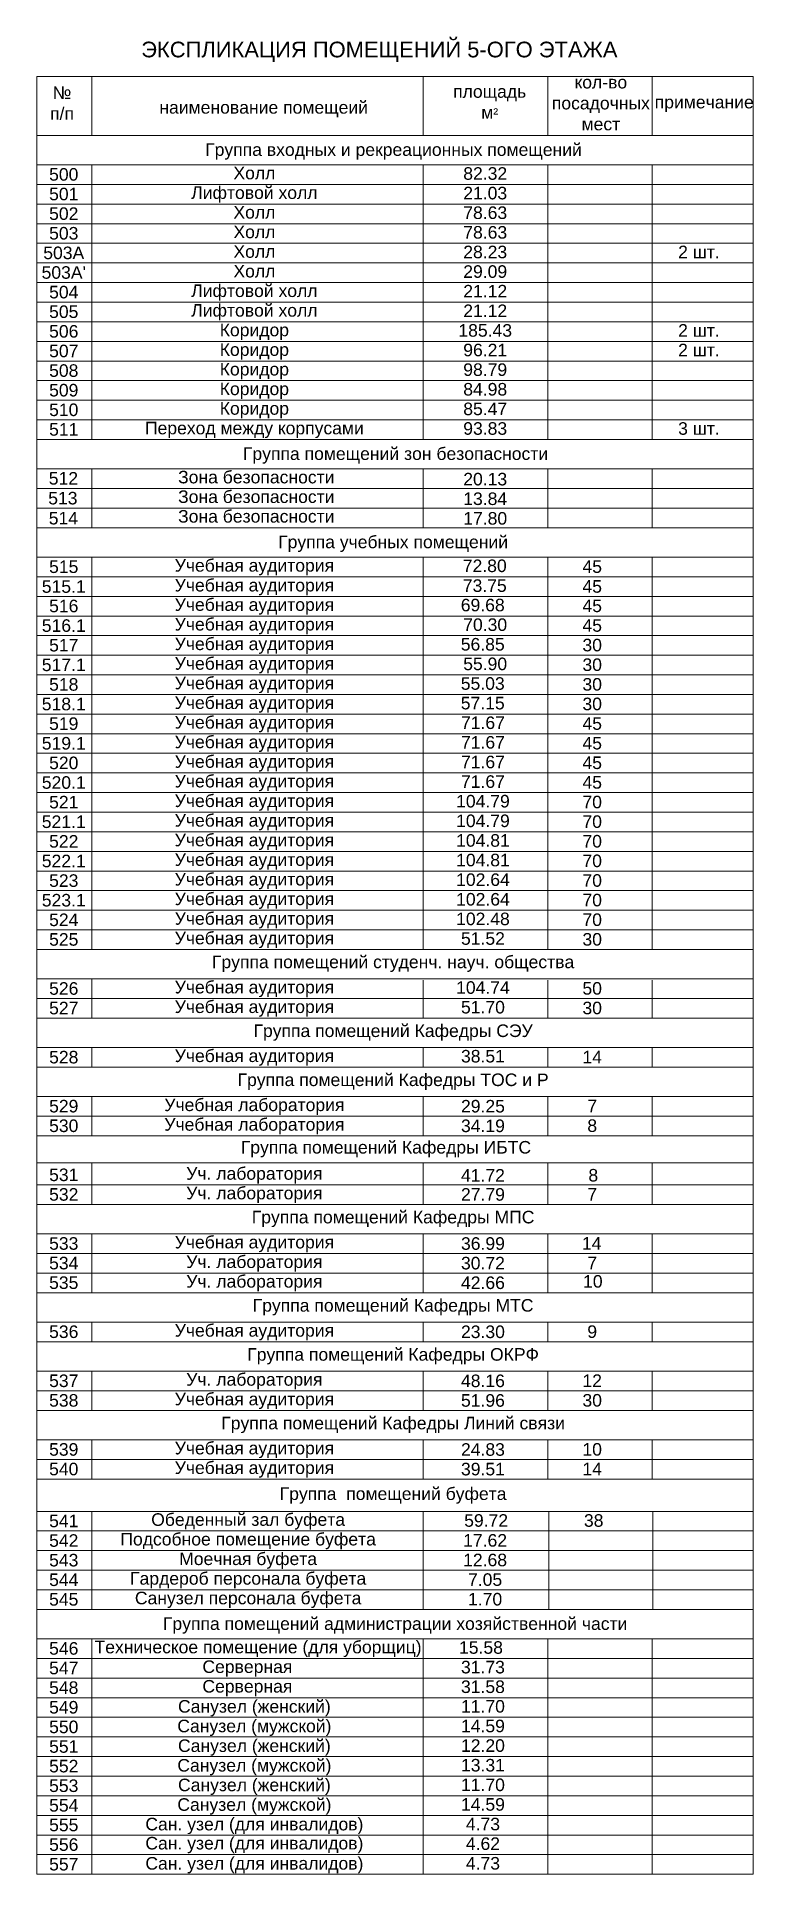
# Model space of a CAD drawing. Header units: inches. Extents: x -407541 to 6688123, y -998590 to 1205599.
# Drawn here: x 202910 to 239410, y 181504 to 275178 of the extents above; entities that cross this region are included whole.
import ezdxf

# ---------------------------------------------------------------- set-up
doc = ezdxf.new("R2010")
doc.units = ezdxf.units.IN
doc.header["$MEASUREMENT"] = 0
doc.layers.add('кол_мест_НОРМА', color=20, linetype='Continuous', lineweight=13)
doc.layers.add('Текст', color=7, linetype='Continuous', lineweight=18)
doc.styles.get("Standard").update_dxf_attribs({"font": 'arial.ttf'})

msp = doc.modelspace()

# ---------------------------------------------------------------- texts
at = {"layer": 'кол_мест_НОРМА', "ltscale": 0.1, "char_height": 640, "width": 2027.815, "attachment_point": 2}
for s, insert in [('{\\fArial|b0|i0|c204|p34;45}', (231206.6, 248486.2)), ('{\\fArial|b0|i0|c204|p34;45}', (231206.6, 247475.9)), ('{\\fArial|b0|i0|c204|p34;45}', (231206.6, 246486.2)), ('{\\fArial|b0|i0|c204|p34;45}', (231206.6, 245486.2)), ('{\\fArial|b0|i0|c204|p34;30}', (231206.6, 244486.2)), ('{\\fArial|b0|i0|c204|p34;30}', (231206.6, 243486.2)), ('{\\fArial|b0|i0|c204|p34;30}', (231206.6, 242486.2)), ('{\\fArial|b0|i0|c204|p34;30}', (231206.6, 241486.2)), ('{\\fArial|b0|i0|c204|p34;45}', (231206.6, 240486.2)), ('{\\fArial|b0|i0|c204|p34;45}', (231206.6, 239486.2)), ('{\\fArial|b0|i0|c204|p34;45}', (231206.6, 238486.2)), ('{\\fArial|b0|i0|c204|p34;45}', (231206.6, 237486.2)), ('{\\fArial|b0|i0|c204|p34;70}', (231206.6, 236486.2)), ('{\\fArial|b0|i0|c204|p34;70}', (231206.6, 235486.2)), ('{\\fArial|b0|i0|c204|p34;70}', (231206.6, 234486.2)), ('{\\fArial|b0|i0|c204|p34;70}', (231206.6, 233486.2)), ('{\\fArial|b0|i0|c204|p34;70}', (231206.6, 232486.2)), ('{\\fArial|b0|i0|c204|p34;70}', (231206.6, 231486.2)), ('{\\fArial|b0|i0|c204|p34;70}', (231206.6, 230486.2)), ('{\\fArial|b0|i0|c204|p34;30}', (231206.6, 229486.2)), ('{\\fArial|b0|i0|c204|p34;50}', (231206.6, 226986.2)), ('{\\fArial|b0|i0|c204|p34;30}', (231206.6, 225986.2)), ('{\\fArial|b0|i0|c204|p34;14}', (231206.6, 223486.2)), ('{\\fArial|b0|i0|c204|p34;7}', (231206.6, 220986.2)), ('{\\fArial|b0|i0|c204|p34;8}', (231206.6, 219986.2)), ('{\\fArial|b0|i0|c204|p34;8}', (231261.1, 217458.9)), ('{\\fArial|b0|i0|c204|p34;7}', (231206.6, 216486.2)), ('{\\fArial|b0|i0|c204|p34;14}', (231180.5, 213986.2)), ('{\\fArial|b0|i0|c204|p34;7}', (231206.6, 212986.2)), ('{\\fArial|b0|i0|c204|p34;10}', (231239.3, 212049.8)), ('{\\fArial|b0|i0|c204|p34;9}', (231206.6, 209486.2)), ('{\\fArial|b0|i0|c204|p34;12}', (231206.6, 206986.2)), ('{\\fArial|b0|i0|c204|p34;30}', (231206.6, 205986.2)), ('{\\fArial|b0|i0|c204|p34;10}', (231206.6, 203486.2)), ('{\\fArial|b0|i0|c204|p34;14}', (231206.6, 202486.2)), ('{\\fArial|b0|i0|c204|p34;38}', (231282.6, 199858.9))]:
    msp.add_mtext(s, dxfattribs=dict(at, insert=insert))
at = {"layer": 'Текст', "lineweight": 5}
for s, insert, char_height, width, attachment_point in [('{\\fArial|b0|i0|c204|p34;ЭКСПЛИКАЦИЯ ПОМЕЩЕНИЙ 5-ОГО ЭТАЖА}', (208230.1, 274927.2), 800, 61992.071, 1), ('{\\fArial|b0|i0|c204|p34;№\\Pп/п}', (204196.1, 272649.8), 640, 7070.521, 2), ('{\\fArial|b0|i0|c204|p34;кол-во посадочных мест}', (231647.6, 273181), 640, 4191.369, 2), ('{\\fArial|b0|i0|c204|p34;наименование помещеий}', (214469.5, 271897.7), 640, 14070.602, 2), ('{\\fArial|b0|i0|c204|p34;площадь\\Pм\\fArial|b0|i0|c204|p0;\\H0.8333x;²}', (225984, 272706.4), 640, 7070.521, 2), ('{\\fArial|b0|i0|c204|p34;примечание}', (236914.5, 272166.5), 640, 7070.521, 2), ('{\\fArial|b0|i0|c204|p34;Группа входных и рекреационных помещений}', (221083.8, 269743.9), 640, 36207.903, 2), ('{\\fArial|b0|i0|c204|p34;500}', (204284.3, 268480.4), 640, 2027.815, 2), ('{\\fArial|b0|i0|c204|p34;Холл}', (213996.2, 268549.7), 640, 14611.772, 2), ('{\\fArial|b0|i0|c204|p34;82.32}', (225755.9, 268527.4), 640, 2027.815, 2), ('{\\fArial|b0|i0|c204|p34;501}', (204284.3, 267480.4), 640, 2027.815, 2), ('{\\fArial|b0|i0|c204|p34;Лифтовой холл}', (213996.2, 267549.7), 640, 14611.772, 2), ('{\\fArial|b0|i0|c204|p34;21.03}', (225755.9, 267527.4), 640, 2027.815, 2), ('{\\fArial|b0|i0|c204|p34;502}', (204284.3, 266480.4), 640, 2027.815, 2), ('{\\fArial|b0|i0|c204|p34;Холл}', (213996.2, 266549.7), 640, 14611.772, 2), ('{\\fArial|b0|i0|c204|p34;78.63}', (225755.9, 266527.4), 640, 2027.815, 2), ('{\\fArial|b0|i0|c204|p34;503}', (204284.3, 265480.4), 640, 2770.082, 2), ('{\\fArial|b0|i0|c204|p34;Холл}', (213996.2, 265549.7), 640, 14611.772, 2), ('{\\fArial|b0|i0|c204|p34;78.63}', (225755.9, 265527.4), 640, 2027.815, 2), ('{\\fArial|b0|i0|c204|p34;503A}', (204284.3, 264480.4), 640, 36133.841, 2), ('{\\fArial|b0|i0|c204|p34;Холл}', (213996.2, 264549.7), 640, 14611.772, 2), ('{\\fArial|b0|i0|c204|p34;28.23}', (225755.9, 264527.4), 640, 36133.841, 2), ('{\\fArial|b0|i0|c204|p34;2 шт.}', (236645.2, 264527.4), 640, 2027.815, 2), ("{\\fArial|b0|i0|c204|p34;503A'}", (204284.3, 263480.4), 640, 36133.841, 2), ('{\\fArial|b0|i0|c204|p34;Холл}', (213996.2, 263549.7), 640, 14611.772, 2), ('{\\fArial|b0|i0|c204|p34;29.09}', (225755.9, 263527.4), 640, 36133.841, 2), ('{\\fArial|b0|i0|c204|p34;504}', (204284.3, 262480.4), 640, 2027.815, 2), ('{\\fArial|b0|i0|c204|p34;Лифтовой холл}', (213996.2, 262549.7), 640, 14611.772, 2), ('{\\fArial|b0|i0|c204|p34;21.12}', (225755.9, 262527.4), 640, 2027.815, 2), ('{\\fArial|b0|i0|c204|p34;505}', (204284.3, 261480.4), 640, 2027.815, 2), ('{\\fArial|b0|i0|c204|p34;Лифтовой холл}', (213996.2, 261549.7), 640, 14611.772, 2), ('{\\fArial|b0|i0|c204|p34;21.12}', (225755.9, 261527.4), 640, 2027.815, 2), ('{\\fArial|b0|i0|c204|p34;506}', (204284.3, 260480.4), 640, 2027.815, 2), ('{\\fArial|b0|i0|c204|p34;Коридор}', (213996.2, 260549.7), 640, 14611.772, 2), ('{\\fArial|b0|i0|c204|p34;185.43}', (225755.9, 260527.4), 640, 2027.815, 2), ('{\\fArial|b0|i0|c204|p34;2 шт.}', (236645.2, 260527.4), 640, 2027.815, 2), ('{\\fArial|b0|i0|c204|p34;507}', (204284.3, 259480.4), 640, 2720.928, 2), ('{\\fArial|b0|i0|c204|p34;Коридор}', (213996.2, 259549.7), 640, 14611.772, 2), ('{\\fArial|b0|i0|c204|p34;96.21}', (225755.9, 259527.4), 640, 2027.815, 2), ('{\\fArial|b0|i0|c204|p34;2 шт.}', (236645.2, 259527.4), 640, 2027.815, 2), ('{\\fArial|b0|i0|c204|p34;Коридор}', (213996.2, 258549.7), 640, 14611.772, 2), ('{\\fArial|b0|i0|c204|p34;508}', (204284.3, 258480.4), 640, 2027.815, 2), ('{\\fArial|b0|i0|c204|p34;98.79}', (225755.9, 258527.4), 640, 14611.772, 2), ('{\\fArial|b0|i0|c204|p34;509}', (204284.3, 257480.4), 640, 2027.815, 2), ('{\\fArial|b0|i0|c204|p34;Коридор}', (213996.2, 257549.7), 640, 14611.772, 2), ('{\\fArial|b0|i0|c204|p34;84.98}', (225755.9, 257527.4), 640, 14611.772, 2), ('{\\fArial|b0|i0|c204|p34;510}', (204284.3, 256480.4), 640, 2263.167, 2), ('{\\fArial|b0|i0|c204|p34;Коридор}', (213996.2, 256549.7), 640, 14611.772, 2), ('{\\fArial|b0|i0|c204|p34;85.47}', (225755.9, 256527.4), 640, 14611.772, 2), ('{\\fArial|b0|i0|c204|p34;511}', (204284.3, 255480.4), 640, 2027.815, 2), ('{\\fArial|b0|i0|c204|p34;Переход между корпусами}', (213996.2, 255549.7), 640, 14611.772, 2), ('{\\fArial|b0|i0|c204|p34;93.83}', (225755.9, 255527.4), 640, 2027.815, 2), ('{\\fArial|b0|i0|c204|p34;3 шт.}', (236645.2, 255527.4), 640, 2027.815, 2), ('{\\fArial|b0|i0|c204|p34; Группа помещений зон безопасности}', (221063, 254243.9), 640, 36133.841, 2), ('{\\fArial|b0|i0|c204|p34;512}', (204267.4, 252987.4), 640, 2027.815, 2), ('{\\fArial|b0|i0|c204|p34;Зона безопасности}', (214092.9, 253049.7), 640, 16673.315, 2), ('{\\fArial|b0|i0|c204|p34;20.13}', (225755.9, 252946.3), 640, 36133.841, 2), ('{\\fArial|b0|i0|c204|p34;513}', (204238.5, 251977), 640, 1963.89, 2), ('{\\fArial|b0|i0|c204|p34;Зона безопасности }', (214092.9, 252049.7), 640, 16673.315, 2), ('{\\fArial|b0|i0|c204|p34;Зона безопасности}', (214092.9, 251049.7), 640, 16673.315, 2), ('{\\fArial|b0|i0|c204|p34;13.84}', (225755.9, 251946.3), 640, 36133.841, 2), ('{\\fArial|b0|i0|c204|p34;514}', (204266, 250956.3), 640, 2027.815, 2), ('{\\fArial|b0|i0|c204|p34;17.80}', (225755.9, 250946.3), 640, 36133.841, 2), ('{\\fArial|b0|i0|c204|p34;Группа учебных помещений}', (221063, 249743.9), 640, 36133.841, 2), ('{\\fArial|b0|i0|c204|p34;515}', (204284.3, 248480.4), 640, 2027.815, 2), ('{\\fArial|b0|i0|c204|p34;Учебная аудитория}', (213996.2, 248549.7), 640, 14611.772, 2), ('{\\fArial|b0|i0|c204|p34;72.80}', (225733.1, 248527.4), 640, 14611.772, 2), ('{\\fArial|b0|i0|c204|p34;515.1}', (204284.3, 247470.1), 640, 2027.815, 2), ('{\\fArial|b0|i0|c204|p34;Учебная аудитория}', (213996.2, 247539.4), 640, 14611.772, 2), ('{\\fArial|b0|i0|c204|p34;73.75}', (225733.1, 247517.1), 640, 14611.772, 2), ('{\\fArial|b0|i0|c204|p34;516}', (204284.3, 246480.4), 640, 2027.815, 2), ('{\\fArial|b0|i0|c204|p34;Учебная аудитория}', (213996.2, 246549.7), 640, 14611.772, 2), ('{\\fArial|b0|i0|c204|p34;69.68 }', (225629.7, 246527.4), 640, 36133.841, 2), ('{\\fArial|b0|i0|c204|p34;516.1}', (204284.3, 245480.4), 640, 2027.815, 2), ('{\\fArial|b0|i0|c204|p34;Учебная аудитория}', (213996.2, 245549.7), 640, 14611.772, 2), ('{\\fArial|b0|i0|c204|p34; 70.30}', (225629.7, 245527.4), 640, 36133.841, 2), ('{\\fArial|b0|i0|c204|p34;Учебная аудитория}', (213996.2, 244549.7), 640, 14611.772, 2), ('{\\fArial|b0|i0|c204|p34;56.85}', (225629.7, 244527.4), 640, 36133.841, 2), ('{\\fArial|b0|i0|c204|p34;517}', (204284.3, 244480.4), 640, 2027.815, 2), ('{\\fArial|b0|i0|c204|p34;Учебная аудитория}', (213996.2, 243549.7), 640, 14611.772, 2), ('{\\fArial|b0|i0|c204|p34;517.1}', (204284.3, 243480.4), 640, 2027.815, 2), ('{\\fArial|b0|i0|c204|p34; 55.90}', (225629.7, 243527.4), 640, 36133.841, 2), ('{\\fArial|b0|i0|c204|p34;518}', (204284.3, 242480.4), 640, 2027.815, 2), ('{\\fArial|b0|i0|c204|p34;Учебная аудитория}', (213996.2, 242549.7), 640, 14611.772, 2), ('{\\fArial|b0|i0|c204|p34;55.03 }', (225629.7, 242527.4), 640, 36133.841, 2), ('{\\fArial|b0|i0|c204|p34;518.1}', (204284.3, 241480.4), 640, 2027.815, 2), ('{\\fArial|b0|i0|c204|p34;Учебная аудитория}', (213996.2, 241549.7), 640, 14611.772, 2), ('{\\fArial|b0|i0|c204|p34;57.15}', (225629.7, 241527.4), 640, 36133.841, 2), ('{\\fArial|b0|i0|c204|p34;519}', (204284.3, 240480.4), 640, 2027.815, 2), ('{\\fArial|b0|i0|c204|p34;Учебная аудитория}', (213996.2, 240549.7), 640, 14611.772, 2), ('{\\fArial|b0|i0|c204|p34;71.67}', (225640.4, 240527.4), 640, 36133.841, 2), ('{\\fArial|b0|i0|c204|p34;519.1}', (204284.3, 239480.4), 640, 2027.815, 2), ('{\\fArial|b0|i0|c204|p34;Учебная аудитория}', (213996.2, 239549.7), 640, 14611.772, 2), ('{\\fArial|b0|i0|c204|p34;71.67}', (225640.4, 239527.4), 640, 36133.841, 2), ('{\\fArial|b0|i0|c204|p34;520}', (204284.3, 238480.4), 640, 2027.815, 2), ('{\\fArial|b0|i0|c204|p34;Учебная аудитория}', (213996.2, 238549.7), 640, 14611.772, 2), ('{\\fArial|b0|i0|c204|p34;71.67}', (225640.4, 238527.4), 640, 36133.841, 2), ('{\\fArial|b0|i0|c204|p34;520.1}', (204284.3, 237480.4), 640, 2027.815, 2), ('{\\fArial|b0|i0|c204|p34;Учебная аудитория}', (213996.2, 237549.7), 640, 14611.772, 2), ('{\\fArial|b0|i0|c204|p34;71.67}', (225640.4, 237527.4), 640, 36133.841, 2), ('{\\fArial|b0|i0|c204|p34;521}', (204284.3, 236480.4), 640, 2027.815, 2), ('{\\fArial|b0|i0|c204|p34;Учебная аудитория}', (213996.2, 236549.7), 640, 14611.772, 2), ('{\\fArial|b0|i0|c204|p34;104.79}', (225640.4, 236527.4), 640, 36133.841, 2), ('{\\fArial|b0|i0|c204|p34;521.1}', (204284.3, 235480.4), 640, 2027.815, 2), ('{\\fArial|b0|i0|c204|p34;Учебная аудитория}', (213996.2, 235549.7), 640, 14611.772, 2), ('{\\fArial|b0|i0|c204|p34;104.79}', (225640.4, 235527.4), 640, 36133.841, 2), ('{\\fArial|b0|i0|c204|p34;522}', (204284.3, 234480.4), 640, 2336.806, 2), ('{\\fArial|b0|i0|c204|p34;Учебная аудитория}', (213996.2, 234549.7), 640, 14611.772, 2), ('{\\fArial|b0|i0|c204|p34;104.81}', (225640.4, 234527.4), 640, 36133.841, 2), ('{\\fArial|b0|i0|c204|p34;522.1}', (204284.3, 233480.4), 640, 2336.806, 2), ('{\\fArial|b0|i0|c204|p34;Учебная аудитория}', (213996.2, 233549.7), 640, 14611.772, 2), ('{\\fArial|b0|i0|c204|p34;104.81}', (225640.4, 233527.4), 640, 36133.841, 2), ('{\\fArial|b0|i0|c204|p34;523}', (204284.3, 232480.4), 640, 2027.815, 2), ('{\\fArial|b0|i0|c204|p34;Учебная аудитория}', (213996.2, 232549.7), 640, 14611.772, 2), ('{\\fArial|b0|i0|c204|p34;102.64}', (225640.4, 232527.4), 640, 36133.841, 2), ('{\\fArial|b0|i0|c204|p34;523.1}', (204284.3, 231480.4), 640, 2027.815, 2), ('{\\fArial|b0|i0|c204|p34;Учебная аудитория}', (213996.2, 231549.7), 640, 14611.772, 2), ('{\\fArial|b0|i0|c204|p34;102.64}', (225640.4, 231527.4), 640, 36133.841, 2), ('{\\fArial|b0|i0|c204|p34;524}', (204284.3, 230480.4), 640, 2027.815, 2), ('{\\fArial|b0|i0|c204|p34;Учебная аудитория}', (213996.2, 230549.7), 640, 14611.772, 2), ('{\\fArial|b0|i0|c204|p34;102.48}', (225640.4, 230527.4), 640, 36133.841, 2), ('{\\fArial|b0|i0|c204|p34;Учебная аудитория}', (213996.2, 229549.7), 640, 14611.772, 2), ('{\\fArial|b0|i0|c204|p34;51.52}', (225640.4, 229527.4), 640, 36133.841, 2), ('{\\fArial|b0|i0|c204|p34;525}', (204284.3, 229480.4), 640, 2027.815, 2), ('{\\fArial|b0|i0|c204|p34;Группа помещений студенч. науч. общества}', (221063, 228334), 640, 36133.841, 2), ('{\\fArial|b0|i0|c204|p34;526}', (204284.3, 226980.4), 640, 2027.815, 2), ('{\\fArial|b0|i0|c204|p34;104.74}', (225640.4, 227027.4), 640, 2027.815, 2), ('{\\fArial|b0|i0|c204|p34;527}', (204284.3, 225980.4), 640, 2027.815, 2), ('{\\fArial|b0|i0|c204|p34;51.70}', (225640.4, 226027.4), 640, 2027.815, 2), ('{\\fArial|b0|i0|c204|p34;Группа помещений Кафедры СЭУ}', (221063, 224825.1), 640, 36133.841, 2), ('{\\fArial|b0|i0|c204|p34;528}', (204284.3, 223480.4), 640, 2027.815, 2), ('{\\fArial|b0|i0|c204|p34;38.51}', (225640.4, 223527.4), 640, 2027.815, 2), ('{\\fArial|b0|i0|c204|p34;Группа помещений Кафедры ТОС и Р}', (221063, 222325.1), 640, 36133.841, 2), ('{\\fArial|b0|i0|c204|p34;529}', (204284.3, 220981.3), 640, 2027.815, 2), ('{\\fArial|b0|i0|c204|p34;29.25}', (225640.4, 220978.3), 640, 2027.815, 2), ('{\\fArial|b0|i0|c204|p34;530}', (204284.3, 219981.3), 640, 2027.815, 2), ('{\\fArial|b0|i0|c204|p34;34.19}', (225640.4, 219978.3), 640, 2027.815, 2), ('{\\fArial|b0|i0|c204|p34;Группа помещений Кафедры ИБТС}', (220699.5, 218884.6), 640, 36133.841, 2), ('{\\fArial|b0|i0|c204|p34;531}', (204284.3, 217481.3), 640, 2027.815, 2), ('{\\fArial|b0|i0|c204|p34;Уч. лаборатория}', (213996.2, 217550.6), 640, 14611.772, 2), ('{\\fArial|b0|i0|c204|p34;41.72}', (225640.4, 217453.2), 640, 36133.841, 2), ('{\\fArial|b0|i0|c204|p34;532}', (204284.3, 216481.3), 640, 2027.815, 2), ('{\\fArial|b0|i0|c204|p34;Уч. лаборатория}', (213996.2, 216550.6), 640, 14611.772, 2), ('{\\fArial|b0|i0|c204|p34;27.79}', (225640.4, 216481.6), 640, 36133.841, 2), ('{\\fArial|b0|i0|c204|p34;Группа помещений Кафедры МПС}', (221063, 215325.1), 640, 36133.841, 2), ('{\\fArial|b0|i0|c204|p34;533}', (204284.3, 213981.3), 640, 2027.815, 2), ('{\\fArial|b0|i0|c204|p34;36.99}', (225640.4, 213978.3), 640, 36133.841, 2), ('{\\fArial|b0|i0|c204|p34;534}', (204284.3, 212981.3), 640, 2027.815, 2), ('{\\fArial|b0|i0|c204|p34;Уч. лаборатория}', (213996.2, 213050.6), 640, 14611.772, 2), ('{\\fArial|b0|i0|c204|p34;30.72}', (225640.4, 212978.3), 640, 36133.841, 2), ('{\\fArial|b0|i0|c204|p34;535}', (204284.3, 211981.3), 640, 2027.815, 2), ('{\\fArial|b0|i0|c204|p34;Уч. лаборатория}', (213996.2, 212050.6), 640, 14611.772, 2), ('{\\fArial|b0|i0|c204|p34;42.66}', (225640.4, 211978.3), 640, 2027.815, 2), ('{\\fArial|b0|i0|c204|p34;Группа помещений Кафедры МТС}', (221063, 210825.1), 640, 36133.841, 2), ('{\\fArial|b0|i0|c204|p34;536}', (204284.3, 209481.3), 640, 2027.815, 2), ('{\\fArial|b0|i0|c204|p34;23.30}', (225640.4, 209478.3), 640, 2027.815, 2), ('{\\fArial|b0|i0|c204|p34;Группа помещений Кафедры ОКРФ}', (221063, 208325.1), 640, 36133.841, 2), ('{\\fArial|b0|i0|c204|p34;Уч. лаборатория}', (213996.2, 207050.6), 640, 14611.772, 2), ('{\\fArial|b0|i0|c204|p34;537}', (204284.3, 206981.3), 640, 2027.815, 2), ('{\\fArial|b0|i0|c204|p34;48.16}', (225640.4, 206978.3), 640, 2027.815, 2), ('{\\fArial|b0|i0|c204|p34;538}', (204284.3, 205981.3), 640, 2027.815, 2), ('{\\fArial|b0|i0|c204|p34;51.96}', (225640.4, 205978.3), 640, 2027.815, 2), ('{\\fArial|b0|i0|c204|p34;Группа помещений Кафедры Линий связи}', (221063, 204825.1), 640, 36133.841, 2), ('{\\fArial|b0|i0|c204|p34;539}', (204284.3, 203481.3), 640, 2027.815, 2), ('{\\fArial|b0|i0|c204|p34;24.83}', (225640.4, 203478.3), 640, 2027.815, 2), ('{\\fArial|b0|i0|c204|p34;540}', (204284.3, 202481.3), 640, 2027.815, 2), ('{\\fArial|b0|i0|c204|p34;39.51}', (225640.4, 202478.3), 640, 2027.815, 2), ('{\\fArial|b0|i0|c204|p34;Группа  помещений буфета}', (221063, 201224.1), 640, 36133.841, 2), ('{\\fArial|b0|i0|c204|p34;541}', (204284.3, 199837.2), 640, 2027.815, 2), ('{\\fArial|b0|i0|c204|p34;Обеденный зал буфета}', (213678, 199906.5), 640, 15566.259, 2), ('{\\fArial|b0|i0|c204|p34;59.72}', (225802.9, 199860), 640, 2027.815, 2), ('{\\fArial|b0|i0|c204|p34;542}', (204284.3, 198837.2), 640, 2027.815, 2), ('{\\fArial|b0|i0|c204|p34;Подсобное помещение буфета}', (213678, 198906.5), 640, 15566.259, 2), ('{\\fArial|b0|i0|c204|p34;17.62}', (225750.4, 198845.8), 640, 2027.815, 2), ('{\\fArial|b0|i0|c204|p34;543}', (204284.3, 197837.2), 640, 2027.815, 2), ('{\\fArial|b0|i0|c204|p34;Моечная буфета}', (213678, 197906.5), 640, 15566.259, 2), ('{\\fArial|b0|i0|c204|p34;12.68}', (225750.4, 197845.8), 640, 2027.815, 2), ('{\\fArial|b0|i0|c204|p34;544}', (204284.3, 196837.2), 640, 2027.815, 2), ('{\\fArial|b0|i0|c204|p34;Гардероб персонала буфета}', (213678, 196906.5), 640, 15566.259, 2), ('{\\fArial|b0|i0|c204|p34;7.05}', (225750.4, 196845.8), 640, 2027.815, 2), ('{\\fArial|b0|i0|c204|p34;545}', (204284.3, 195837.2), 640, 2027.815, 2), ('{\\fArial|b0|i0|c204|p34;Санузел персонала буфета}', (213678, 195906.5), 640, 15566.259, 2), ('{\\fArial|b0|i0|c204|p34;1.70}', (225750.4, 195845.8), 640, 2027.815, 2), ('{\\fArial|b0|i0|c204|p34;Группа помещений администрации хозяйственной части}', (221168.1, 194600.7), 640, 36133.841, 2), ('{\\fArial|b0|i0|c204|p34;546}', (204284.3, 193337.2), 640, 2027.815, 2), ('{\\fArial|b0|i0|c204|p34;Техническое помещение (для уборщиц)}', (214182.4, 193406.5), 640, 16880.842, 2), ('{\\fArial|b0|i0|c204|p34;15.58}', (225540.3, 193384.2), 640, 2027.815, 2), ('{\\fArial|b0|i0|c204|p34;547}', (204284.3, 192337.2), 640, 2027.815, 2), ('{\\fArial|b0|i0|c204|p34;Серверная}', (213640, 192406.5), 640, 14611.772, 2), ('{\\fArial|b0|i0|c204|p34;31.73}', (225640.4, 192384.2), 640, 2027.815, 2), ('{\\fArial|b0|i0|c204|p34;548}', (204284.3, 191337.2), 640, 2027.815, 2), ('{\\fArial|b0|i0|c204|p34;Серверная}', (213640, 191406.5), 640, 14611.772, 2), ('{\\fArial|b0|i0|c204|p34;31.58}', (225640.4, 191384.2), 640, 2027.815, 2), ('{\\fArial|b0|i0|c204|p34;549}', (204284.3, 190337.2), 640, 2027.815, 2), ('{\\fArial|b0|i0|c204|p34;Санузел (женский)}', (213996.2, 190382), 640, 14611.772, 2), ('{\\fArial|b0|i0|c204|p34;11.70}', (225640.4, 190384.2), 640, 2027.815, 2), ('{\\fArial|b0|i0|c204|p34;550}', (204284.3, 189337.2), 640, 2027.815, 2), ('{\\fArial|b0|i0|c204|p34;Санузел (мужской)}', (213996.2, 189382), 640, 14611.772, 2), ('{\\fArial|b0|i0|c204|p34;14.59}', (225640.4, 189384.2), 640, 2027.815, 2), ('{\\fArial|b0|i0|c204|p34;551}', (204284.3, 188337.2), 640, 2027.815, 2), ('{\\fArial|b0|i0|c204|p34;Санузел (женский)}', (213996.2, 188377.6), 640, 14611.772, 2), ('{\\fArial|b0|i0|c204|p34;12.20}', (225640.4, 188384.2), 640, 2027.815, 2), ('{\\fArial|b0|i0|c204|p34;Санузел (мужской)}', (213996.2, 187377.6), 640, 14611.772, 2), ('{\\fArial|b0|i0|c204|p34;13.31}', (225640.4, 187384.2), 640, 2027.815, 2), ('{\\fArial|b0|i0|c204|p34;552}', (204284.3, 187337.2), 640, 2027.815, 2), ('{\\fArial|b0|i0|c204|p34;Санузел (женский)}', (213996.2, 186377.6), 640, 14611.772, 2), ('{\\fArial|b0|i0|c204|p34;553}', (204284.3, 186337.2), 640, 2027.815, 2), ('{\\fArial|b0|i0|c204|p34;11.70}', (225640.4, 186384.2), 640, 2027.815, 2), ('{\\fArial|b0|i0|c204|p34;554}', (204284.3, 185337.2), 640, 2027.815, 2), ('{\\fArial|b0|i0|c204|p34;Санузел (мужской)}', (213996.2, 185377.6), 640, 14611.772, 2), ('{\\fArial|b0|i0|c204|p34;14.59}', (225640.4, 185384.2), 640, 2027.815, 2), ('{\\fArial|b0|i0|c204|p34;555}', (204284.3, 184337.2), 640, 2027.815, 2), ('{\\fArial|b0|i0|c204|p34;Сан. узел (для инвалидов)}', (213996.2, 184381.2), 640, 14611.772, 2), ('{\\fArial|b0|i0|c204|p34;4.73}', (225640.4, 184384.2), 640, 2027.815, 2), ('{\\fArial|b0|i0|c204|p34;556}', (204284.3, 183337.2), 640, 2027.815, 2), ('{\\fArial|b0|i0|c204|p34;Сан. узел (для инвалидов)}', (213996.2, 183408.2), 640, 14611.772, 2), ('{\\fArial|b0|i0|c204|p34;4.62}', (225640.4, 183384.2), 640, 2027.815, 2), ('{\\fArial|b0|i0|c204|p34;557}', (204284.3, 182337.2), 640, 2027.815, 2), ('{\\fArial|b0|i0|c204|p34;Сан. узел (для инвалидов)}', (213996.2, 182380.1), 640, 14611.772, 2), ('{\\fArial|b0|i0|c204|p34;4.73}', (225640.4, 182384.2), 640, 2027.815, 2)]:
    msp.add_mtext(s, dxfattribs=dict(at, insert=insert, char_height=char_height, width=width, attachment_point=attachment_point))
at = {"layer": 'Текст', "color": 47, "lineweight": 5, "char_height": 640, "width": 14611.772, "attachment_point": 2}
for s, insert in [('{\\fArial|b0|i0|c204|p34;Учебная аудитория}', (213996.2, 227049.7)), ('{\\fArial|b0|i0|c204|p34;Учебная аудитория}', (213996.2, 226049.7)), ('{\\fArial|b0|i0|c204|p34;Учебная аудитория}', (213996.2, 223549.7)), ('{\\fArial|b0|i0|c204|p34;Учебная лаборатория}', (213996.2, 221049.7)), ('{\\fArial|b0|i0|c204|p34;Учебная лаборатория}', (213996.2, 220049.7)), ('{\\fArial|b0|i0|c204|p34;Учебная аудитория}', (213996.2, 214049.7)), ('{\\fArial|b0|i0|c204|p34;Учебная аудитория}', (213996.2, 209549.7)), ('{\\fArial|b0|i0|c204|p34;Учебная аудитория}', (213996.2, 206049.7)), ('{\\fArial|b0|i0|c204|p34;Учебная аудитория}', (213996.2, 203549.7)), ('{\\fArial|b0|i0|c204|p34;Учебная аудитория}', (213996.2, 202549.7))]:
    msp.add_mtext(s, dxfattribs=dict(at, insert=insert))

# ---------------------------------------------------------------- linework, layer by layer
at = {"layer": 'Текст', "lineweight": 5}
for p, q in [((202910.1, 273147.4), (239410.1, 273147.4)), ((202910.1, 273147.4), (202910.1, 181504.2)), ((205721.7, 273147.4), (205721.7, 270147.4)), ((222598, 273147.4), (222598, 270147.4)), ((228942.6, 273147.4), (228942.6, 270147.4)), ((234254.2, 273147.4), (234254.2, 270147.4)), ((239410.1, 181504.2), (239410.1, 273147.4)), ((202910.1, 270147.4), (239410.1, 270147.4)), ((202910.1, 268647.4), (239410.1, 268647.4)), ((205721.7, 268647.4), (205721.7, 254647.4)), ((222598, 268647.4), (222598, 254647.4)), ((228942.6, 268647.4), (228942.6, 254647.4)), ((234254.2, 268647.4), (234254.2, 254647.4)), ((202910.1, 267647.4), (239410.1, 267647.4)), ((234254.2, 267647.4), (234254.2, 256647.4)), ((202910.1, 266647.4), (239410.1, 266647.4)), ((202910.1, 265647.4), (239410.1, 265647.4)), ((202910.1, 264647.4), (239410.1, 264647.4)), ((202910.1, 263647.4), (239410.1, 263647.4)), ((202910.1, 262647.4), (239410.1, 262647.4)), ((202910.1, 261647.4), (239410.1, 261647.4)), ((202910.1, 260647.4), (239410.1, 260647.4)), ((202910.1, 259647.4), (239410.1, 259647.4)), ((202910.1, 258647.4), (239410.1, 258647.4)), ((202910.1, 257647.4), (239410.1, 257647.4)), ((202910.1, 256647.4), (239410.1, 256647.4)), ((202910.1, 255647.4), (239410.1, 255647.4)), ((202910.1, 254647.4), (239410.1, 254647.4)), ((202910.1, 253147.4), (239410.1, 253147.4)), ((205721.7, 253147.4), (205721.7, 250147.4)), ((222598, 253147.4), (222598, 250147.4)), ((228942.6, 253147.4), (228942.6, 250147.4)), ((234254.2, 253147.4), (234254.2, 250147.4)), ((234254.2, 253147.4), (234254.2, 250147.4)), ((202910.1, 252147.4), (239410.1, 252147.4)), ((202910.1, 251147.4), (239410.1, 251147.4)), ((202910.1, 250147.4), (239410.1, 250147.4)), ((202910.1, 248647.4), (239410.1, 248647.4)), ((205721.7, 248647.4), (205721.7, 228647.4)), ((222598, 248647.4), (222598, 228647.4)), ((228942.6, 248647.4), (228942.6, 228647.4)), ((234254.2, 248647.4), (234254.2, 228647.4)), ((202910.1, 247647.4), (239410.1, 247647.4)), ((202910.1, 246647.4), (239410.1, 246647.4)), ((202910.1, 245647.4), (239410.1, 245647.4)), ((202910.1, 244647.4), (239410.1, 244647.4)), ((202910.1, 243647.4), (239410.1, 243647.4)), ((202910.1, 242647.4), (239410.1, 242647.4)), ((202910.1, 241647.4), (239410.1, 241647.4)), ((202910.1, 240647.4), (239410.1, 240647.4)), ((202910.1, 239647.4), (239410.1, 239647.4)), ((202910.1, 238647.4), (239410.1, 238647.4)), ((234254.2, 238147.4), (234254.2, 228647.4)), ((202910.1, 237647.4), (239410.1, 237647.4)), ((202910.1, 236647.4), (239410.1, 236647.4)), ((202910.1, 235647.4), (239410.1, 235647.4)), ((202910.1, 234647.4), (239410.1, 234647.4)), ((202910.1, 233647.4), (239410.1, 233647.4)), ((202910.1, 232647.4), (239410.1, 232647.4)), ((202910.1, 231647.4), (239410.1, 231647.4)), ((202910.1, 230647.4), (239410.1, 230647.4)), ((202910.1, 229647.4), (239410.1, 229647.4)), ((202910.1, 228647.4), (239410.1, 228647.4)), ((202910.1, 227147.4), (239410.1, 227147.4)), ((205721.7, 227147.4), (205721.7, 225147.4)), ((222598, 227088.7), (222598, 225147.4)), ((228942.6, 227088.7), (228942.6, 225147.4)), ((234254.2, 227088.7), (234254.2, 225147.4)), ((202910.1, 226147.4), (239410.1, 226147.4)), ((234254.2, 226147.4), (234254.2, 225147.4)), ((202910.1, 225147.4), (239410.1, 225147.4)), ((202910.1, 223647.4), (239410.1, 223647.4)), ((205721.7, 223647.4), (205721.7, 222647.4)), ((222598, 223647.4), (222598, 222647.4)), ((228942.6, 223647.4), (228942.6, 222647.4)), ((234254.2, 223647.4), (234254.2, 222647.4)), ((234254.2, 223647.4), (234254.2, 222647.4)), ((202910.1, 222647.4), (239410.1, 222647.4)), ((202910.1, 221147.4), (239410.1, 221147.4)), ((205721.7, 221147.4), (205721.7, 219147.4)), ((222598, 221147.4), (222598, 219147.4)), ((228942.6, 221147.4), (228942.6, 219147.4)), ((234254.2, 221147.4), (234254.2, 220147.4)), ((234254.2, 221147.4), (234254.2, 219147.4)), ((202910.1, 220147.4), (239410.1, 220147.4)), ((202910.1, 219147.4), (239410.1, 219147.4)), ((202910.1, 217776.2), (239410.1, 217776.2)), ((205721.7, 217776.2), (205721.7, 215647.4)), ((222598, 217776.2), (222598, 215647.4)), ((228942.6, 217776.2), (228942.6, 215647.4)), ((234254.2, 217776.2), (234254.2, 217647.4)), ((234254.2, 217776.2), (234254.2, 215647.4)), ((202910.1, 216647.4), (239410.1, 216647.4)), ((202910.1, 215647.4), (239410.1, 215647.4)), ((202910.1, 214147.4), (239410.1, 214147.4)), ((205721.7, 214147.4), (205721.7, 211147.4)), ((222598, 214147.4), (222598, 211147.4)), ((228942.6, 214147.4), (228942.6, 211147.4)), ((234254.2, 214147.4), (234254.2, 211147.4)), ((202910.1, 213147.4), (239410.1, 213147.4)), ((202910.1, 212147.4), (239410.1, 212147.4)), ((202910.1, 211147.4), (239410.1, 211147.4)), ((202910.1, 209647.4), (239410.1, 209647.4)), ((205721.7, 209647.4), (205721.7, 208647.4)), ((222598, 209647.4), (222598, 208647.4)), ((228942.6, 209647.4), (228942.6, 208647.4)), ((234254.2, 209647.4), (234254.2, 208647.4)), ((202910.1, 208647.4), (239410.1, 208647.4)), ((202910.1, 207147.4), (239410.1, 207147.4)), ((205721.7, 207147.4), (205721.7, 205147.4)), ((222598, 207147.4), (222598, 205147.4)), ((228942.6, 207147.4), (228942.6, 205147.4)), ((234254.2, 207147.4), (234254.2, 205147.4)), ((202910.1, 206147.4), (239410.1, 206147.4)), ((202910.1, 205147.4), (239410.1, 205147.4)), ((202910.1, 203647.4), (239410.1, 203647.4)), ((205721.7, 203647.4), (205721.7, 201647.4)), ((222598, 203647.4), (222598, 201647.4)), ((228942.6, 203647.4), (228942.6, 201647.4)), ((234254.2, 203647.4), (234254.2, 201647.4)), ((202910.1, 202647.4), (239410.1, 202647.4)), ((202910.1, 201647.4), (239410.1, 201647.4)), ((202910.1, 200004.2), (239410.1, 200004.2)), ((205721.7, 200004.2), (205721.7, 195004.2)), ((222598, 200004.2), (222598, 195004.2)), ((228991, 200004.2), (228991, 195004.2)), ((234302.6, 200004.2), (234302.6, 195004.2)), ((202910.1, 199004.2), (239410.1, 199004.2)), ((202910.1, 198004.2), (239410.1, 198004.2)), ((202910.1, 197004.2), (239410.1, 197004.2)), ((202910.1, 196004.2), (239410.1, 196004.2)), ((202910.1, 195004.2), (239410.1, 195004.2)), ((202910.1, 193504.2), (239410.1, 193504.2)), ((205721.7, 193504.2), (205721.7, 181504.2)), ((222598, 193504.2), (222598, 181504.2)), ((228942.6, 193504.2), (228942.6, 181504.2)), ((234254.2, 193504.2), (234254.2, 181504.2)), ((202910.1, 192504.2), (239410.1, 192504.2)), ((202910.1, 191504.2), (239410.1, 191504.2)), ((202910.1, 190504.2), (239410.1, 190504.2)), ((202910.1, 189504.2), (239410.1, 189504.2)), ((202910.1, 188504.2), (239410.1, 188504.2)), ((202910.1, 187504.2), (239410.1, 187504.2)), ((202910.1, 186504.2), (239410.1, 186504.2)), ((202910.1, 185504.2), (239410.1, 185504.2)), ((202910.1, 184504.2), (239410.1, 184504.2)), ((202910.1, 183504.2), (239410.1, 183504.2)), ((202910.1, 182504.2), (239410.1, 182504.2)), ((202910.1, 181504.2), (239410.1, 181504.2))]:
    msp.add_line(p, q, dxfattribs=at)

msp.set_redraw_order([(e.dxf.handle, doc.entitydb.next_handle()) for e in msp.query("TEXT MTEXT ATTDEF DIMENSION ARC_DIMENSION")])  # texts and dimensions are drawn at this point

doc.saveas('drawing.dxf')
